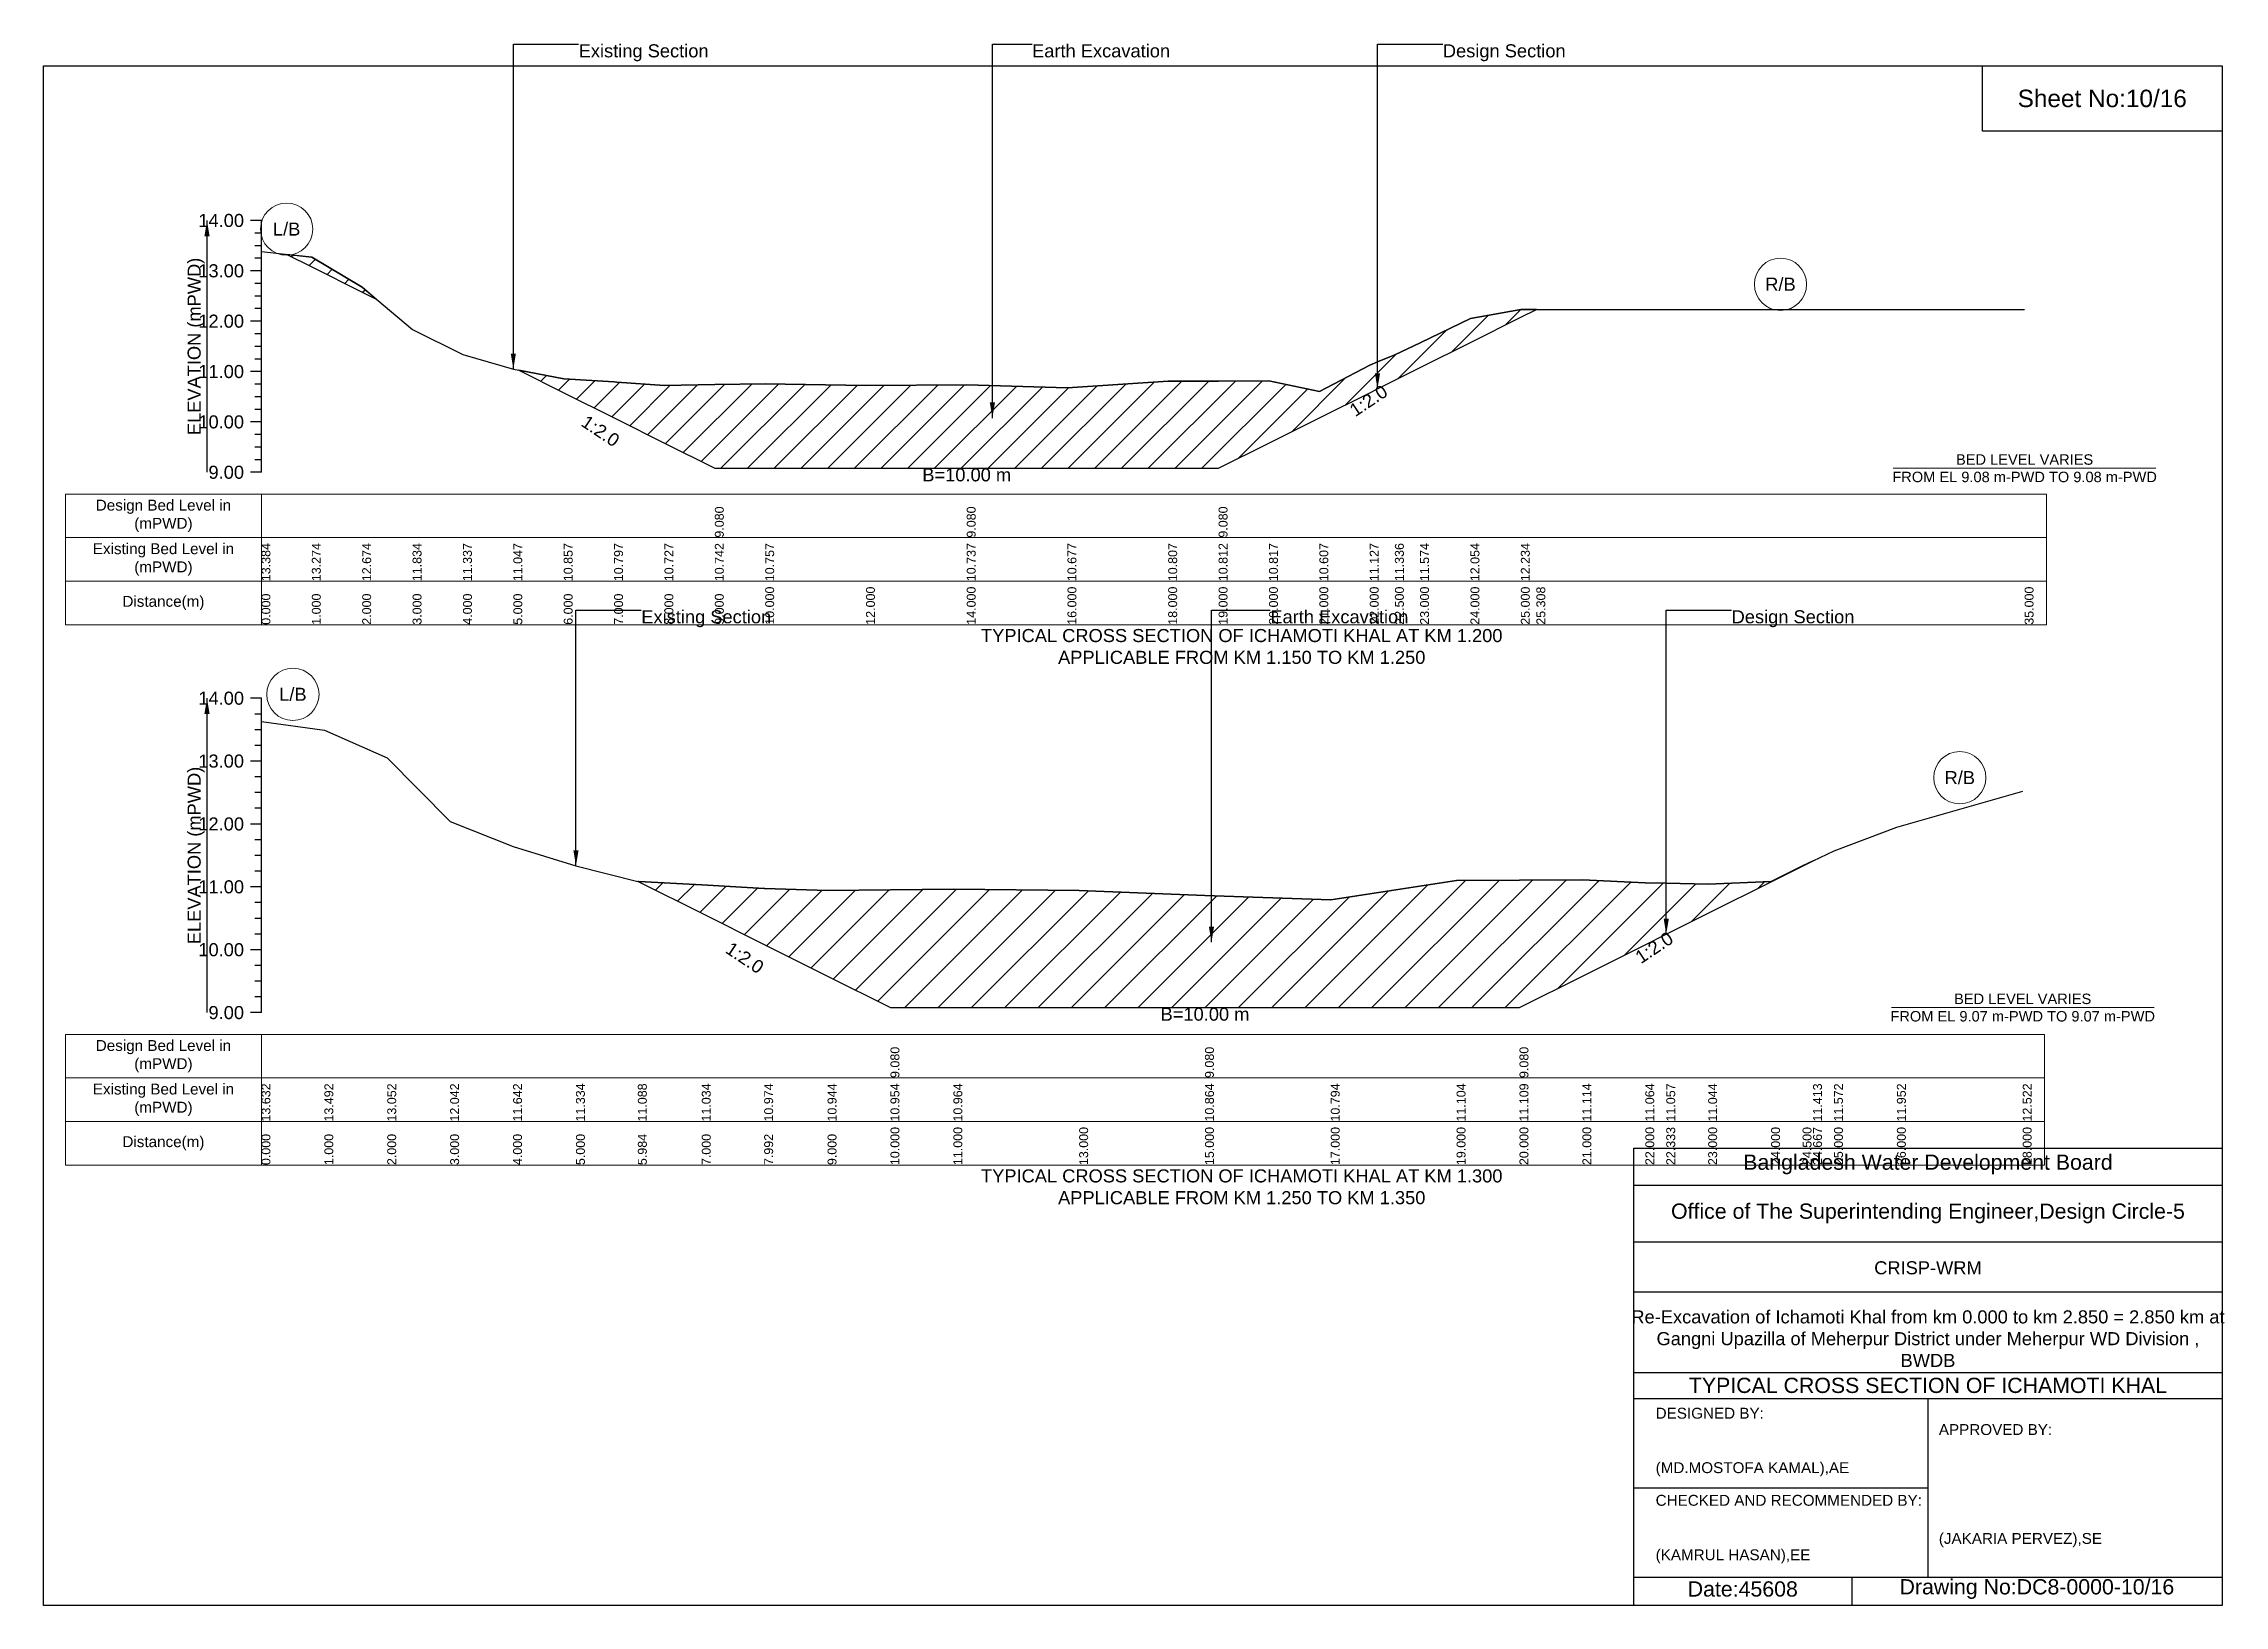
# Model space of a CAD drawing. Header units: inches. Extents: x 91000 to 258009, y -5656 to 391.
# Drawn here: x 190000 to 198009, y -5656 to 82 of the extents above; entities that cross this region are included whole.
import ezdxf

# ---------------------------------------------------------------- set-up
doc = ezdxf.new("R2010")
doc.units = ezdxf.units.IN
doc.header["$LTSCALE"] = 7
doc.header["$MEASUREMENT"] = 0
for name, color, linetype, lineweight in [('Cross section Data Border', 7, 'Continuous', 9), ('Cross Section Labels', 7, 'Continuous', 9), ('Existing_Bed_Level for Xsection', 7, 'Continuous', 25)]:
    doc.layers.add(name, color=color, linetype=linetype, lineweight=lineweight)
doc.styles.get("Standard").update_dxf_attribs({"font": 'arial.ttf'})
doc.dimstyles.get("Standard").update_dxf_attribs({"dimtxt": 0.18, "dimasz": 0.18, "dimexe": 0.18, "dimexo": 0.0625, "dimgap": 0.09, "dimtad": 0, "dimtih": 1, "dimtoh": 1, "dimdec": 4, "dimzin": 0, "dimdsep": 46, "dimtxsty": 'Standard', "dimcen": 0.09, "dimadec": 0, "dimazin": 0, "dimtfac": 1, "dimtdec": 4, "dimtofl": 0, "dimtmove": 0, "dimatfit": 3, "dimfxl": 1, "dimtolj": 1, "dimtzin": 0, "dimarcsym": 0})

msp = doc.modelspace()

# ---------------------------------------------------------------- texts
at = {"attachment_point": 5}
for s, insert, char_height in [('Sheet No:10/16', (197560, -120), 64), ('Bangladesh Water Development Board', (196920, -4036), 56), ('Office of The Superintending Engineer,Design Circle-5', (196920, -4216), 56)]:
    msp.add_mtext(s, dxfattribs=dict(at, insert=insert, char_height=char_height))
for s, insert, char_height, width, attachment_point in [('CRISP-WRM', (196920, -4416), 48, 2240, 5), ('Re-Excavation of Ichamoti Khal from km 0.000 to km 2.850 = 2.850 km at^JGangni Upazilla of Meherpur District under Meherpur WD Division ,^JBWDB', (196920, -4676), 48, 2160, 5), ('TYPICAL CROSS SECTION OF ICHAMOTI KHAL', (196920, -4848), 56, 2240, 5), ('DESIGNED BY:^J^J^J(MD.MOSTOFA KAMAL),AE', (195920, -5056), 40, 1120, 4), ('APPROVED BY:^J^J^J^J^J^J(JAKARIA PERVEZ),SE', (196960, -5216), 40, 1120, 4), ('CHECKED AND RECOMMENDED BY:^J^J^J(KAMRUL HASAN),EE', (195920, -5376), 40, 1120, 4), ('Date:45608', (196240, -5596), 56, 1120, 5), ('Drawing No:DC8-0000-10/16', (197320, -5596), 56, 1760, 5)]:
    msp.add_mtext(s, dxfattribs=dict(insert=insert, char_height=char_height, width=width, attachment_point=attachment_point))
at = {"layer": 'Cross section Data Border', "char_height": 40, "width": 640, "attachment_point": 5}
for s, insert in [('Design Bed Level in (mPWD)', (190440, -1653.3)), ('Existing Bed Level in (mPWD)', (190440, -1813.3)), ('Distance(m)', (190440, -1973.3)), ('Design Bed Level in (mPWD)', (190440, -3638.4)), ('Existing Bed Level in (mPWD)', (190440, -3798.4)), ('Distance(m)', (190440, -3958.4))]:
    msp.add_mtext(s, dxfattribs=dict(at, insert=insert))
at = {"layer": 'Cross Section Labels'}
for s, insert, char_height, attachment_point in [('Existing Section', (191965, 79.2), 48, 1), ('Earth Excavation', (193630, 79.2), 48, 1), ('Design Section', (195138.5, 79.2), 48, 1), ('L/B', (190892.5, -599.9), 48, 5), ('R/B', (196378.5, -802.5), 48, 5), ('BED LEVEL VARIES ^JFROM EL 9.08 m-PWD TO 9.08 m-PWD', (197275, -1478.5), 38.4, 5), ('B=10.00 m', (193390, -1478.5), 48, 2), ('Existing Section', (192195, -2000), 48, 1), ('Earth Excavation', (194505, -2000), 48, 1), ('Design Section', (196199, -2000), 48, 1), ('TYPICAL CROSS SECTION OF ICHAMOTI KHAL AT KM 1.200^JAPPLICABLE FROM KM 1.150 TO KM 1.250', (194400, -2133.3), 48, 5), ('L/B', (190915.5, -2309.1), 48, 5), ('R/B', (197037, -2615.2), 48, 5), ('BED LEVEL VARIES ^JFROM EL 9.07 m-PWD TO 9.07 m-PWD', (197268, -3459.9), 38.4, 5), ('B=10.00 m', (194265, -3459.9), 48, 2), ('TYPICAL CROSS SECTION OF ICHAMOTI KHAL AT KM 1.300^JAPPLICABLE FROM KM 1.250 TO KM 1.350', (194400, -4118.4), 48, 5)]:
    msp.add_mtext(s, dxfattribs=dict(at, insert=insert, char_height=char_height, attachment_point=attachment_point))
at = {"layer": 'Cross Section Labels', "char_height": 48, "attachment_point": 2}
for insert, rotation in [((194852.2, -1209.9), 33.69007), ((192058.6, -1321.5), 326.30993), ((195901.2, -3219.3), 33.69007), ((192588.4, -3256.9), 326.30993)]:
    msp.add_mtext('1:2.0', dxfattribs=dict(at, insert=insert, rotation=rotation))
at = {"layer": 'Existing_Bed_Level for Xsection', "char_height": 48, "attachment_point": 6}
for s, insert in [('14.00', (190736, -568.3)), ('13.00', (190736, -753.3)), ('12.00', (190736, -938.3)), ('11.00', (190736, -1123.3)), ('10.00', (190736, -1308.3)), ('9.00', (190736, -1493.3)), ('14.00', (190736, -2323.4)), ('13.00', (190736, -2554.4)), ('12.00', (190736, -2785.4)), ('11.00', (190736, -3016.4)), ('10.00', (190736, -3247.4)), ('9.00', (190736, -3478.4))]:
    msp.add_mtext(s, dxfattribs=dict(at, insert=insert))
at = {"layer": 'Existing_Bed_Level for Xsection', "rotation": 90}
for s, insert, char_height, attachment_point in [('ELEVATION (mPWD)', (190560, -1030.8), 48, 5), ('9.080', (192465, -1733.3), 32.8, 1), ('9.080', (193390, -1733.3), 32.8, 1), ('9.080', (194315, -1733.3), 32.8, 1), ('13.384', (190800, -1893.3), 32.8, 1), ('13.274', (190985, -1893.3), 32.8, 1), ('12.674', (191170, -1893.3), 32.8, 1), ('11.834', (191355, -1893.3), 32.8, 1), ('11.337', (191540, -1893.3), 32.8, 1), ('11.047', (191725, -1893.3), 32.8, 1), ('10.857', (191910, -1893.3), 32.8, 1), ('10.797', (192095, -1893.3), 32.8, 1), ('10.727', (192280, -1893.3), 32.8, 1), ('10.742', (192465, -1893.3), 32.8, 1), ('10.757', (192650, -1893.3), 32.8, 1), ('10.737', (193390, -1893.3), 32.8, 1), ('10.677', (193760, -1893.3), 32.8, 1), ('10.807', (194130, -1893.3), 32.8, 1), ('10.812', (194315, -1893.3), 32.8, 1), ('10.817', (194500, -1893.3), 32.8, 1), ('10.607', (194685, -1893.3), 32.8, 1), ('11.127', (194870, -1893.3), 32.8, 1), ('11.336', (194962.5, -1893.3), 32.8, 1), ('11.574', (195055, -1893.3), 32.8, 1), ('12.054', (195240, -1893.3), 32.8, 1), ('12.234', (195425, -1893.3), 32.8, 1), ('10.000', (192650, -2053.3), 32.8, 1), ('12.000', (193020, -2053.3), 32.8, 1), ('14.000', (193390, -2053.3), 32.8, 1), ('16.000', (193760, -2053.3), 32.8, 1), ('18.000', (194130, -2053.3), 32.8, 1), ('19.000', (194315, -2053.3), 32.8, 1), ('20.000', (194500, -2053.3), 32.8, 1), ('21.000', (194685, -2053.3), 32.8, 1), ('22.000', (194870, -2053.3), 32.8, 1), ('22.500', (194962.5, -2053.3), 32.8, 1), ('23.000', (195055, -2053.3), 32.8, 1), ('24.000', (195240, -2053.3), 32.8, 1), ('25.000', (195425, -2053.3), 32.8, 1), ('25.308', (195482, -2053.3), 32.8, 1), ('35.000', (197275, -2053.3), 32.8, 1), ('0.000', (190800, -2053.3), 32.8, 1), ('1.000', (190985, -2053.3), 32.8, 1), ('2.000', (191170, -2053.3), 32.8, 1), ('3.000', (191355, -2053.3), 32.8, 1), ('4.000', (191540, -2053.3), 32.8, 1), ('5.000', (191725, -2053.3), 32.8, 1), ('6.000', (191910, -2053.3), 32.8, 1), ('7.000', (192095, -2053.3), 32.8, 1), ('8.000', (192280, -2053.3), 32.8, 1), ('9.000', (192465, -2053.3), 32.8, 1), ('ELEVATION (mPWD)', (190560, -2900.9), 48, 5), ('9.080', (193110, -3718.4), 32.8, 1), ('9.080', (194265, -3718.4), 32.8, 1), ('9.080', (195420, -3718.4), 32.8, 1), ('13.632', (190800, -3878.4), 32.8, 1), ('13.492', (191031, -3878.4), 32.8, 1), ('13.052', (191262, -3878.4), 32.8, 1), ('12.042', (191493, -3878.4), 32.8, 1), ('11.642', (191724, -3878.4), 32.8, 1), ('11.334', (191955, -3878.4), 32.8, 1), ('11.088', (192182.3, -3878.4), 32.8, 1), ('11.034', (192417, -3878.4), 32.8, 1), ('10.974', (192646.2, -3878.4), 32.8, 1), ('10.944', (192879, -3878.4), 32.8, 1), ('10.954', (193110, -3878.4), 32.8, 1), ('10.964', (193341, -3878.4), 32.8, 1), ('10.864', (194265, -3878.4), 32.8, 1), ('10.794', (194727, -3878.4), 32.8, 1), ('11.104', (195189, -3878.4), 32.8, 1), ('11.109', (195420, -3878.4), 32.8, 1), ('11.114', (195651, -3878.4), 32.8, 1), ('11.064', (195882, -3878.4), 32.8, 1), ('11.057', (195959, -3878.4), 32.8, 1), ('11.044', (196113, -3878.4), 32.8, 1), ('11.413', (196498, -3878.4), 32.8, 1), ('11.572', (196575, -3878.4), 32.8, 1), ('11.952', (196806, -3878.4), 32.8, 1), ('12.522', (197268, -3878.4), 32.8, 1), ('10.000', (193110, -4038.4), 32.8, 1), ('11.000', (193341, -4038.4), 32.8, 1), ('13.000', (193803, -4038.4), 32.8, 1), ('15.000', (194265, -4038.4), 32.8, 1), ('17.000', (194727, -4038.4), 32.8, 1), ('19.000', (195189, -4038.4), 32.8, 1), ('20.000', (195420, -4038.4), 32.8, 1), ('21.000', (195651, -4038.4), 32.8, 1), ('22.000', (195882, -4038.4), 32.8, 1), ('22.333', (195959, -4038.4), 32.8, 1), ('23.000', (196113, -4038.4), 32.8, 1), ('24.000', (196344, -4038.4), 32.8, 1), ('24.500', (196459.5, -4038.4), 32.8, 1), ('24.667', (196498, -4038.4), 32.8, 1), ('25.000', (196575, -4038.4), 32.8, 1), ('26.000', (196806, -4038.4), 32.8, 1), ('28.000', (197268, -4038.4), 32.8, 1), ('0.000', (190800, -4038.4), 32.8, 1), ('1.000', (191031, -4038.4), 32.8, 1), ('2.000', (191262, -4038.4), 32.8, 1), ('3.000', (191493, -4038.4), 32.8, 1), ('4.000', (191724, -4038.4), 32.8, 1), ('5.000', (191955, -4038.4), 32.8, 1), ('5.984', (192182.3, -4038.4), 32.8, 1), ('7.000', (192417, -4038.4), 32.8, 1), ('7.992', (192646.2, -4038.4), 32.8, 1), ('9.000', (192879, -4038.4), 32.8, 1)]:
    msp.add_mtext(s, dxfattribs=dict(at, insert=insert, char_height=char_height, attachment_point=attachment_point))

# ---------------------------------------------------------------- hatches: boundary and pattern name
at = {"layer": 'Existing_Bed_Level for Xsection'}
h = msp.add_hatch(dxfattribs=at)
h.set_pattern_fill('ANSI31', color=256, scale=555, style=0)
h.paths.add_polyline_path([(190893, -692.5), (190985, -738.5), (191170, -831), (191221.1, -856.6), (191170, -813.6), (190985, -702.6)])
h = msp.add_hatch(dxfattribs=at)
h.set_pattern_fill('ANSI31', color=256, scale=555, style=0)
h.paths.add_polyline_path([(191744.7, -1118.3), (191910, -1201), (192095, -1293.5), (192104.8, -1298.4), (192280, -1386), (192465, -1478.5), (192650, -1478.5), (193020, -1478.5), (193390, -1478.5), (193760, -1478.5), (194130, -1478.5), (194315, -1478.5), (194500, -1386), (194685, -1293.5), (194870, -1201), (194898.5, -1186.8), (194962.5, -1154.7), (195055, -1108.5), (195240, -1016), (195425, -923.5), (195482, -895), (195425, -895), (195240, -928.3), (195055, -1017.1), (194962.5, -1061.1), (194898.5, -1087.9), (194870, -1099.8), (194685, -1196), (194500, -1157.2), (194315, -1158.1), (194130, -1159), (193760, -1183), (193390, -1172), (193020, -1173.8), (192650, -1168.2), (192465, -1171), (192280, -1173.8), (192104.8, -1161.5), (192095, -1160.8), (191910, -1149.8)])
h = msp.add_hatch(dxfattribs=at)
h.set_pattern_fill('ANSI31', color=256, scale=693, style=0)
h.paths.add_polyline_path([(192182.3, -2996.1), (192186, -2997.9), (192417, -3113.4), (192646.2, -3228), (192648, -3228.9), (192879, -3344.4), (193110, -3459.9), (193341, -3459.9), (193803, -3459.9), (194265, -3459.9), (194727, -3459.9), (195189, -3459.9), (195420, -3459.9), (195651, -3344.4), (195882, -3228.9), (195959, -3190.4), (196113, -3113.4), (196344, -2997.9), (196459.5, -2940.2), (196498, -2920.9), (196459.5, -2939.3), (196344, -2997), (196113, -3006.2), (195959, -3003.2), (195882, -3001.6), (195651, -2990.1), (195420, -2991.2), (195189, -2992.4), (194727, -3064), (194265, -3047.8), (193803, -3029.3), (193341, -3024.7), (193110, -3027), (192879, -3029.3), (192648, -3022.4), (192646.2, -3022.3), (192417, -3008.6), (192186, -2997)])

# ---------------------------------------------------------------- linework, layer by layer
for points in [[(190000, 0), (198000, 0), (198000, -5656), (190000, -5656)], [(197120, 0), (198000, 0), (198000, -240), (197120, -240)]]:
    msp.add_lwpolyline(points, close=True)
for points in [[(195840, -5656), (195840, -3976), (198000, -3976)], [(195840, -4112), (198000, -4112)], [(195840, -4320), (198000, -4320)], [(195840, -4504), (198000, -4504)], [(195840, -4800), (198000, -4800)], [(195840, -4896), (198000, -4896)], [(196920, -4896), (196920, -5552)], [(195840, -5224), (196920, -5224)], [(195840, -5552), (198000, -5552)], [(196640, -5552), (196640, -5656)]]:
    msp.add_lwpolyline(points)
at = {"layer": 'Cross section Data Border'}
for points in [[(190080, -1573.3), (197355, -1573.3), (197355, -2053.3), (190080, -2053.3)], [(190080, -3558.4), (197348, -3558.4), (197348, -4038.4), (190080, -4038.4)]]:
    msp.add_lwpolyline(points, close=True, dxfattribs=at)
for points in [[(190800, -1573.3), (190800, -2053.3)], [(190080, -1733.3), (197355, -1733.3)], [(190080, -1893.3), (197355, -1893.3)], [(190800, -3558.4), (190800, -4038.4)], [(190080, -3718.4), (197348, -3718.4)], [(190080, -3878.4), (197348, -3878.4)]]:
    msp.add_lwpolyline(points, dxfattribs=at)
at = {"layer": 'Cross Section Labels'}
for points in [[(196792.8, -1478.5), (197757.2, -1478.5)], [(196785.8, -3459.9), (197750.2, -3459.9)]]:
    msp.add_lwpolyline(points, dxfattribs=at)
for centre in [(190892.5, -599.9), (196378.5, -802.5), (190915.5, -2309.1), (197037, -2615.2)]:
    msp.add_circle(centre, 96, dxfattribs=at)
at = {"layer": 'Existing_Bed_Level for Xsection'}
for points in [[(190800, -568.3), (190760, -568.3)], [(190800, -614.5), (190776, -614.5)], [(190800, -1493.3), (190800, -1308.3), (190800, -1123.3), (190800, -938.3), (190800, -753.3), (190800, -568.3)], [(190800, -660.8), (190776, -660.8)], [(190800, -707), (190776, -707)], [(190800, -682.3), (190985, -702.6), (191170, -813.6), (191355, -969), (191540, -1061), (191725, -1114.6), (191744.7, -1118.3), (191910, -1149.8), (192095, -1160.8), (192104.8, -1161.5), (192280, -1173.8), (192465, -1171), (192465, -1171), (192650, -1168.2), (193020, -1173.8), (193390, -1172), (193390, -1172), (193760, -1183), (194130, -1159), (194315, -1158.1), (194315, -1158.1), (194500, -1157.2), (194685, -1196), (194870, -1099.8), (194898.5, -1087.9), (194962.5, -1061.1), (195055, -1017.1), (195240, -928.3), (195425, -895), (195482, -895), (197275, -895)], [(190800, -753.3), (190760, -753.3)], [(190800, -799.5), (190776, -799.5)], [(190800, -845.8), (190776, -845.8)], [(190800, -938.3), (190760, -938.3)], [(190800, -892), (190776, -892)], [(190800, -984.5), (190776, -984.5)], [(190800, -1030.8), (190776, -1030.8)], [(190800, -1077), (190776, -1077)], [(190800, -1123.3), (190760, -1123.3)], [(190800, -1169.5), (190776, -1169.5)], [(190800, -1215.8), (190776, -1215.8)], [(190800, -1262), (190776, -1262)], [(190800, -1308.3), (190760, -1308.3)], [(190800, -1354.5), (190776, -1354.5)], [(190800, -1400.8), (190776, -1400.8)], [(190800, -1493.3), (190760, -1493.3)], [(190800, -1447), (190776, -1447)], [(190800, -2323.4), (190760, -2323.4)], [(190800, -2381.2), (190776, -2381.2)], [(190800, -3478.4), (190800, -3247.4), (190800, -3016.4), (190800, -2785.4), (190800, -2554.4), (190800, -2323.4)], [(190800, -2438.9), (190776, -2438.9)], [(190800, -2408.4), (191031, -2440.8), (191262, -2542.4), (191493, -2775.7), (191724, -2868.1), (191955, -2939.3), (192182.3, -2996.1), (192186, -2997), (192417, -3008.6), (192646.2, -3022.3), (192648, -3022.4), (192879, -3029.3), (193110, -3027), (193110, -3027), (193341, -3024.7), (193803, -3029.3), (194265, -3047.8), (194265, -3047.8), (194727, -3064), (195189, -2992.4), (195420, -2991.2), (195420, -2991.2), (195651, -2990.1), (195882, -3001.6), (195959, -3003.2), (196113, -3006.2), (196344, -2997), (196459.5, -2939.3), (196498, -2920.9), (196575, -2884.3), (196806, -2796.5), (197268, -2664.8)], [(190800, -2554.4), (190760, -2554.4)], [(190800, -2496.7), (190776, -2496.7)], [(190800, -2612.2), (190776, -2612.2)], [(190800, -2669.9), (190776, -2669.9)], [(190800, -2785.4), (190760, -2785.4)], [(190800, -2727.7), (190776, -2727.7)], [(190800, -2843.2), (190776, -2843.2)], [(190800, -2900.9), (190776, -2900.9)], [(190800, -2958.7), (190776, -2958.7)], [(190800, -3016.4), (190760, -3016.4)], [(190800, -3074.2), (190776, -3074.2)], [(190800, -3131.9), (190776, -3131.9)], [(190800, -3189.7), (190776, -3189.7)], [(190800, -3247.4), (190760, -3247.4)], [(190800, -3305.2), (190776, -3305.2)], [(190800, -3362.9), (190776, -3362.9)], [(190800, -3420.7), (190776, -3420.7)], [(190800, -3478.4), (190760, -3478.4)]]:
    msp.add_lwpolyline(points, dxfattribs=at)
for points in [[(190893, -692.5), (190985, -738.5), (191170, -831), (191221.1, -856.6), (191170, -813.6), (190985, -702.6)], [(191744.7, -1118.3), (191744.7, -1118.3), (191910, -1201), (192095, -1293.5), (192104.8, -1298.4), (192280, -1386), (192465, -1478.5), (192465, -1478.5), (192650, -1478.5), (193020, -1478.5), (193390, -1478.5), (193390, -1478.5), (193760, -1478.5), (194130, -1478.5), (194315, -1478.5), (194315, -1478.5), (194500, -1386), (194685, -1293.5), (194870, -1201), (194898.5, -1186.8), (194962.5, -1154.7), (195055, -1108.5), (195240, -1016), (195425, -923.5), (195482, -895), (195482, -895), (195482, -895), (195425, -895), (195240, -928.3), (195055, -1017.1), (194962.5, -1061.1), (194898.5, -1087.9), (194870, -1099.8), (194685, -1196), (194500, -1157.2), (194315, -1158.1), (194315, -1158.1), (194130, -1159), (193760, -1183), (193390, -1172), (193390, -1172), (193020, -1173.8), (192650, -1168.2), (192465, -1171), (192465, -1171), (192280, -1173.8), (192104.8, -1161.5), (192095, -1160.8), (191910, -1149.8), (191744.7, -1118.3)], [(192182.3, -2996.1), (192182.3, -2996.1), (192186, -2997.9), (192417, -3113.4), (192646.2, -3228), (192648, -3228.9), (192879, -3344.4), (193110, -3459.9), (193110, -3459.9), (193341, -3459.9), (193803, -3459.9), (194265, -3459.9), (194265, -3459.9), (194727, -3459.9), (195189, -3459.9), (195420, -3459.9), (195420, -3459.9), (195651, -3344.4), (195882, -3228.9), (195959, -3190.4), (196113, -3113.4), (196344, -2997.9), (196459.5, -2940.2), (196498, -2920.9), (196459.5, -2939.3), (196344, -2997), (196113, -3006.2), (195959, -3003.2), (195882, -3001.6), (195651, -2990.1), (195420, -2991.2), (195420, -2991.2), (195189, -2992.4), (194727, -3064), (194265, -3047.8), (194265, -3047.8), (193803, -3029.3), (193341, -3024.7), (193110, -3027), (193110, -3027), (192879, -3029.3), (192648, -3022.4), (192646.2, -3022.3), (192417, -3008.6), (192186, -2997), (192182.3, -2996.1)]]:
    msp.add_lwpolyline(points, close=True, dxfattribs=at)

msp.set_redraw_order([(e.dxf.handle, doc.entitydb.next_handle()) for e in msp.query("TEXT MTEXT ATTDEF DIMENSION ARC_DIMENSION")])  # texts and dimensions are drawn at this point

# ---------------------------------------------------------------- leaders
at = {"layer": 'Cross Section Labels', "annotation_type": 0, "has_hookline": 1, "hookline_direction": 0}
for points, text_width in [([(191725, -1114.6), (191725, 79.2), (191964.9, 79.2)], 467.2), ([(193484.3, -1294.1), (193484.3, 79.2), (193629.9, 79.2)], 497), ([(194898.5, -1186.8), (194898.5, 79.2), (195138.4, 79.2)], 441.2), ([(191955, -2939.3), (191955, -2000), (192194.9, -2000)], 467.2), ([(194288.8, -3219.9), (194288.8, -2000), (194504.9, -2000)], 497), ([(195959, -3190.4), (195959, -2000), (196198.9, -2000)], 441.2)]:
    msp.add_leader(points, dimstyle='Standard', override={"dimasz": 57.6}, dxfattribs=dict(at, text_width=text_width))
at = {"layer": 'Existing_Bed_Level for Xsection'}
for points in [[(190600, -568.3), (190600, -1493.3)], [(190600, -2323.4), (190600, -3478.4)]]:
    msp.add_leader(points, dimstyle='Standard', override={"dimasz": 57.6}, dxfattribs=at)

doc.saveas('drawing.dxf')
